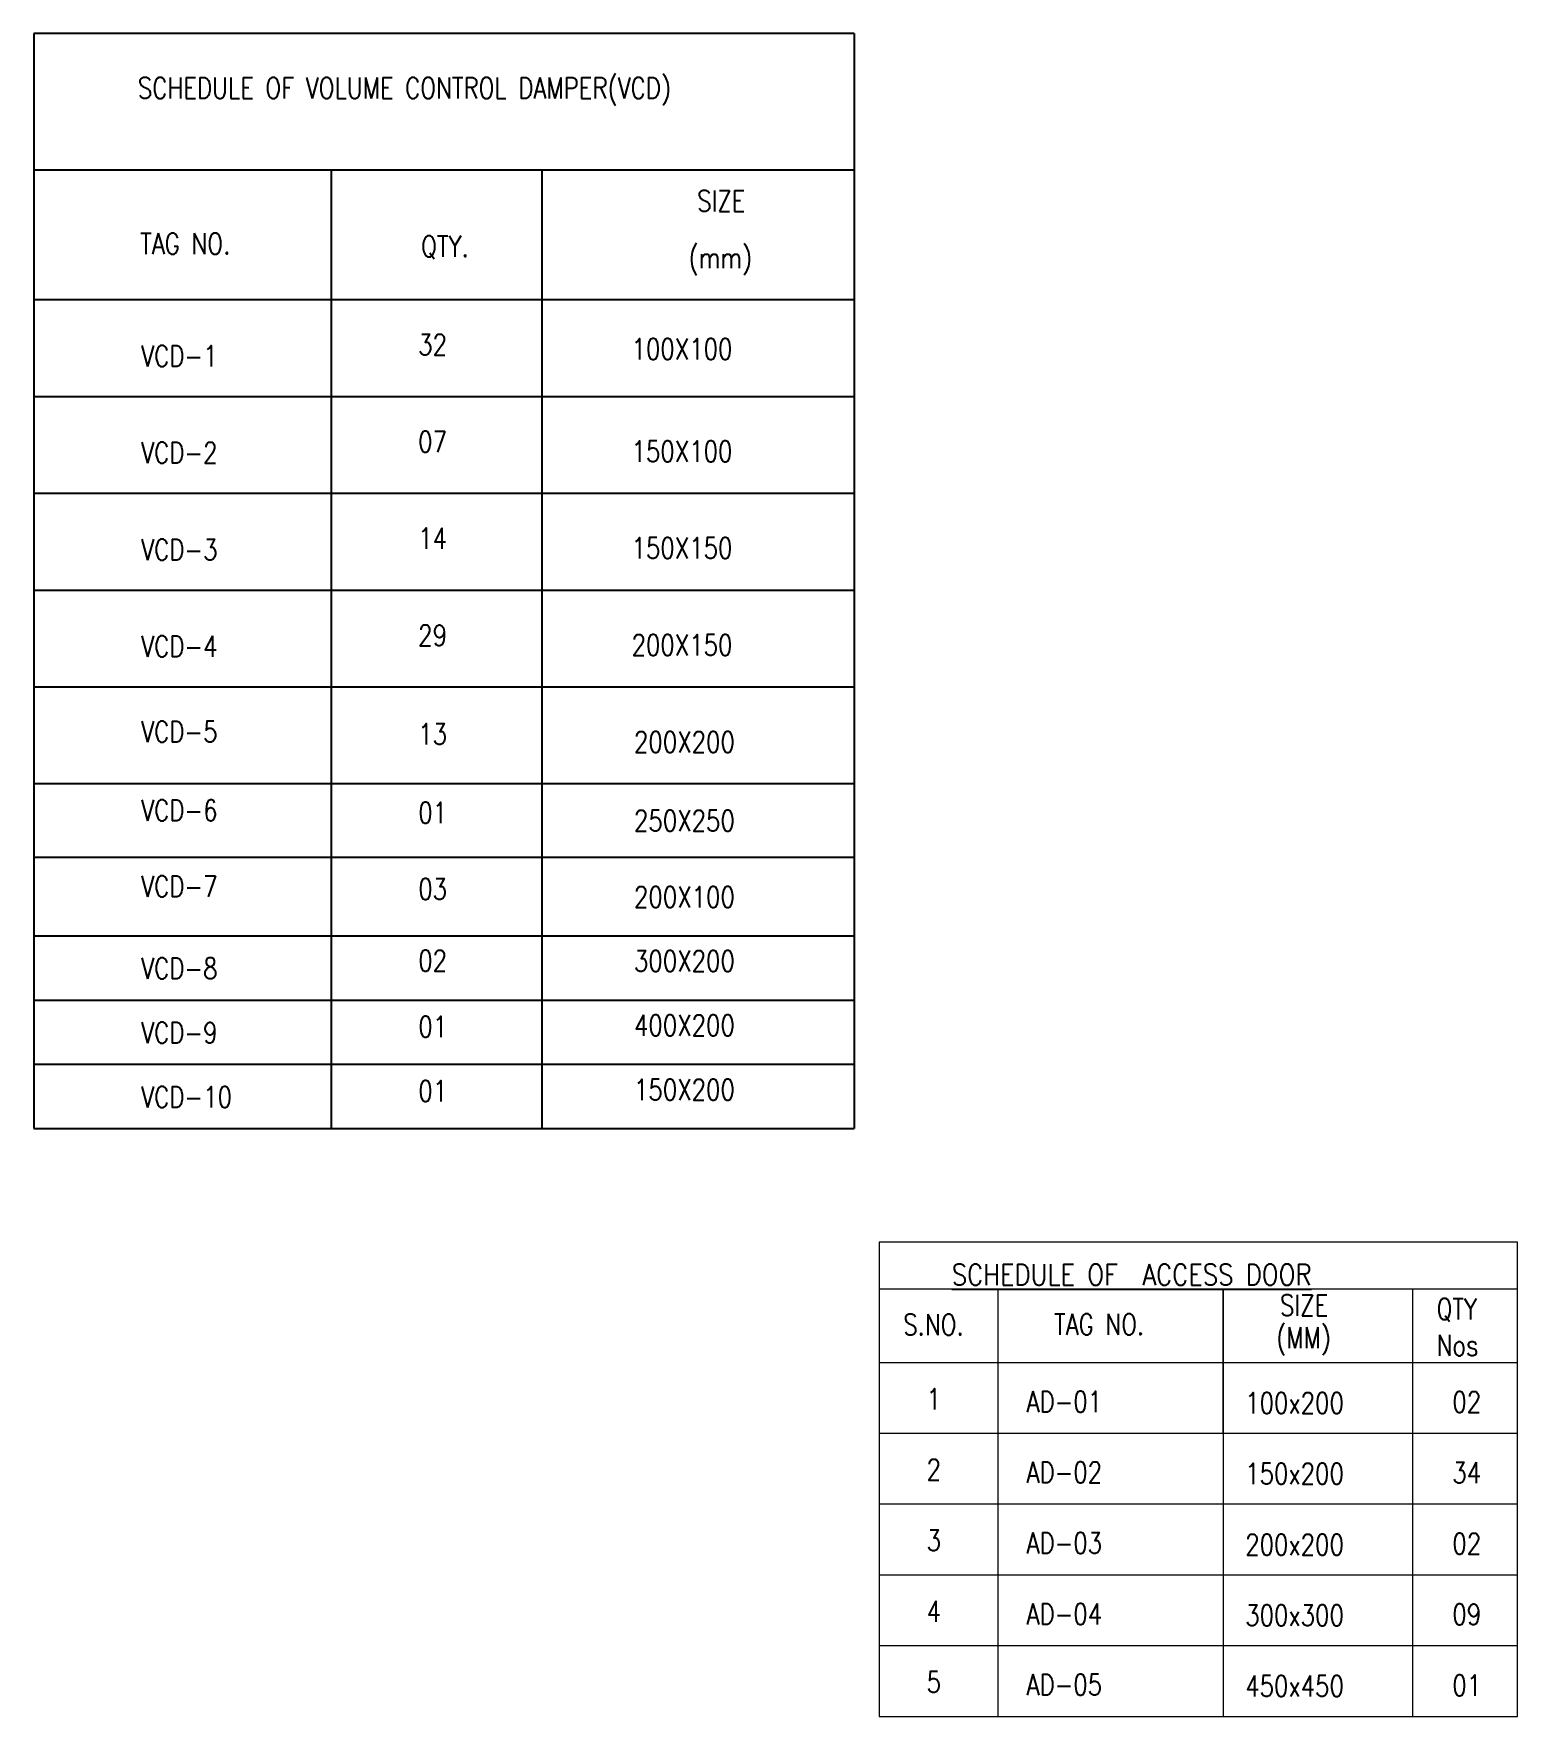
# Model space of a CAD drawing. Header units: millimetres. Extents: x -9226 to 166212, y -13 to 97274.
# Drawn here: x 97018 to 104079, y 61220 to 69231 of the extents above; entities that cross this region are included whole.
import ezdxf
from ezdxf.enums import TextEntityAlignment as Align

# ---------------------------------------------------------------- set-up
doc = ezdxf.new("R2010")
doc.units = ezdxf.units.MM
doc.layers.add('-TEXT', color=7, linetype='Continuous')
doc.layers.add('IZ-TEXT', color=7, linetype='Continuous', lineweight=18)
doc.styles.add('JSE', font='romans.shx', dxfattribs={"width": 0.85})

msp = doc.modelspace()

# ---------------------------------------------------------------- texts
at = {"layer": '-TEXT', "extrusion": (3.5195e-05, 4.02055e-07, 1), "style": 'JSE', "width": 0.8}
for s, p in [('SIZE', (100290.5, 68434.8, -0.7)), ('TAG NO.', (97739.5, 68231.2, -0.7)), ('QTY.', (98974.9, 68213.6, -0.7)), ('(mm)', (100285.8, 68156.9, -0.7)), ('32', (98916.3, 67749.8, -0.7)), ('07', (98916.3, 67288.9, -0.7)), ('14', (98916.3, 66828, -0.7)), ('29', (98916.3, 66367.1, -0.7)), ('13', (98917, 65896.9, -0.7)), ('01', (98917, 65522.3, -0.7)), ('03', (98917, 65159.4, -0.7)), ('02', (98917, 64817.9, -0.7)), ('01', (98917.5, 64504, -0.7)), ('01', (98917.5, 64198, -0.7))]:
    msp.add_text(s, height=100, dxfattribs=at).set_placement(p, align=Align.MIDDLE)
for s, p in [('100X100', (99863.6, 67679.7, -0.7)), ('VCD-1', (97529.7, 67646.6, -0.7)), ('150X100', (99863.6, 67192.5, -0.7)), ('VCD-2', (97529.7, 67185.6, -0.7)), ('VCD-3', (97529.7, 66724.7, -0.7)), ('150X150', (99863.6, 66731.6, -0.7)), ('VCD-4', (97529.7, 66263.8, -0.7)), ('200X150', (99863.6, 66270.7, -0.7)), ('VCD-5', (97529.7, 65858.4, -0.7)), ('200X200', (99875.1, 65809, -0.7)), ('VCD-6', (97529.7, 65483.8, -0.7)), ('250X250', (99875.1, 65434.4, -0.7)), ('VCD-7', (97529.7, 65120.9, -0.7)), ('200X100', (99875.1, 65071.5, -0.7)), ('VCD-8', (97529.7, 64730.6, -0.7)), ('300X200', (99875.1, 64765.5, -0.7)), ('VCD-9', (97529.7, 64424.7, -0.7)), ('400X200', (99875.1, 64459.6, -0.7)), ('150X200', (99875.1, 64153.6, -0.7)), ('VCD-10', (97529.7, 64118.7, -0.7))]:
    msp.add_text(s, height=100, dxfattribs=at).set_placement(p)
at = {"layer": '-TEXT', "extrusion": (3.5195e-05, 4.02055e-07, 1), "insert": (97513.8, 69021.7, -4.2), "char_height": 100, "width": 3584.461, "attachment_point": 1, "text_direction": (1, 0, -3.5e-05), "style": 'JSE'}
msp.add_mtext('{\\W0.8;SCHEDULE OF VOLUME CONTROL DAMPER(VCD)}', dxfattribs=at)
at = {"layer": '-TEXT', "extrusion": (3.5195e-05, 4.02055e-07, 1), "insert": (101387.3, 63373.3, -8.9), "char_height": 100, "attachment_point": 1, "text_direction": (1, 0, -3.5e-05), "style": 'JSE'}
msp.add_mtext_dynamic_manual_height_columns('{\\LSCHEDULE OF  ACCESS DOOR}', width=2583.249, gutter_width=0.299, heights=[0], dxfattribs=at)
at = {"layer": 'IZ-TEXT', "extrusion": (3.5195e-05, 4.02055e-07, 1), "style": 'JSE', "width": 0.8}
for s, p in [('SIZE', (102949.4, 63127.6, -0.9)), ('QTY', (103694.5, 63109.8, -0.9)), ('S.NO.', (101156.3, 63034.1, -0.9)), ('TAG NO.', (101874.7, 63036.9, -0.9)), ('(MM)', (102931.1, 62972.9, -0.9)), ('Nos', (103694.5, 62936.8, -0.9)), ('1', (101267.5, 62681.6, -0.9)), ('AD-01', (101743, 62668.8, -0.9)), ('100x200', (102783.8, 62661.9, -0.9)), ('02', (103769.9, 62666.5, -0.9)), ('2', (101267.5, 62344.6, -0.9)), ('AD-02', (101743, 62331.8, -0.9)), ('150x200', (102783.8, 62324.9, -0.9)), ('34', (103769.9, 62329.5, -0.9)), ('3', (101267.5, 62007.6, -0.9)), ('AD-03', (101743, 61994.8, -0.9)), ('200x200', (102783.8, 61987.9, -0.9)), ('02', (103769.9, 61992.5, -0.9)), ('4', (101267.5, 61670.6, -0.9)), ('AD-04', (101743, 61657.7, -0.9)), ('300x300', (102783.8, 61650.9, -0.9)), ('09', (103769.9, 61655.5, -0.9)), ('5', (101267.5, 61333.6, -0.9)), ('AD-05', (101743, 61320.7, -0.9)), ('450x450', (102783.8, 61313.9, -0.9)), ('01', (103769.9, 61318.5, -0.9))]:
    msp.add_text(s, height=100, rotation=360, dxfattribs=at).set_placement(p)

# ---------------------------------------------------------------- linework, layer by layer
at = {"layer": '-TEXT', "extrusion": (3.5195e-05, 4.02055e-07, 1)}
for p, q in [((100922.7, 69230.8, -4.3), (97018.1, 69230.8, -4.2)), ((100922.7, 69230.8, -4.3), (100922.7, 64018.2, -4.3)), ((97018.1, 68582, -4.2), (100922.7, 68582, -4.3)), ((98434.4, 68582, -4.2), (98434.4, 64018.2, -4.2)), ((99435.7, 68582, -4.2), (99435.7, 64018.2, -4.2)), ((97018.1, 67964.8, -4.2), (100922.7, 67964.8, -4.3)), ((97018.1, 67503.9, -4.2), (100922.7, 67503.9, -4.3)), ((97018.1, 67503.9, -4.2), (100922.7, 67503.9, -4.3)), ((97018.1, 67043, -4.2), (100922.7, 67043, -4.3)), ((97018.1, 67043, -4.2), (100922.7, 67043, -4.3)), ((97018.1, 66582.1, -4.2), (100922.7, 66582.1, -4.3)), ((97018.1, 66121.2, -4.2), (100922.7, 66121.2, -4.3)), ((97018.1, 65660.7, -4.2), (100922.7, 65660.7, -4.3)), ((97018.1, 65310.4, -4.2), (100922.7, 65310.4, -4.3)), ((97018.1, 64936.1, -4.2), (100922.7, 64936.1, -4.3)), ((97018.1, 64630.2, -4.2), (100922.7, 64630.2, -4.3)), ((97018.1, 64630.2, -4.2), (100922.7, 64630.2, -4.3)), ((97018.1, 64324.2, -4.2), (100922.7, 64324.2, -4.3)), ((97018.1, 64018.2, -4.2), (100922.7, 64018.2, -4.3))]:
    msp.add_line(p, q, dxfattribs=at)
at = {"layer": '-TEXT', "extrusion": (3.5195e-05, 4.02055e-07, 1), "elevation": -0.7}
msp.add_lwpolyline([(97018.1, 69230.8), (97018.1, 64018.2)], dxfattribs=at)
at = {"layer": 'IZ-TEXT', "extrusion": (3.5195e-05, 4.02055e-07, 1)}
for p, q in [((104078.9, 63478.3, -4.6), (101041.9, 63478.3, -4.4)), ((101041.9, 63478.3, -4.4), (101041.9, 61220.2, -4.4)), ((104078.9, 61220.2, -4.6), (104078.9, 63478.3, -4.6)), ((104078.9, 63253.3, -4.6), (101041.9, 63253.3, -4.4)), ((101605.9, 63253.3, -4.5), (101605.9, 61220.2, -4.5)), ((102679.4, 62568.2, -4.5), (102679.4, 63253.3, -4.5)), ((102679.4, 63253.3, -4.5), (102679.4, 61220.2, -4.5)), ((103580, 63253.3, -4.5), (103580, 61220.2, -4.5)), ((101041.9, 62905.2, -4.4), (104078.9, 62905.2, -4.6)), ((101041.9, 62568.2, -4.4), (104078.9, 62568.2, -4.6)), ((101041.9, 62231.2, -4.4), (104078.9, 62231.2, -4.6)), ((101041.9, 61894.2, -4.4), (104078.9, 61894.2, -4.6)), ((101041.9, 61557.2, -4.4), (104078.9, 61557.2, -4.6)), ((101041.9, 61220.2, -4.4), (104078.9, 61220.2, -4.6))]:
    msp.add_line(p, q, dxfattribs=at)

msp.set_redraw_order([(e.dxf.handle, doc.entitydb.next_handle()) for e in msp.query("TEXT MTEXT ATTDEF DIMENSION ARC_DIMENSION")])  # texts and dimensions are drawn at this point

doc.saveas('drawing.dxf')
